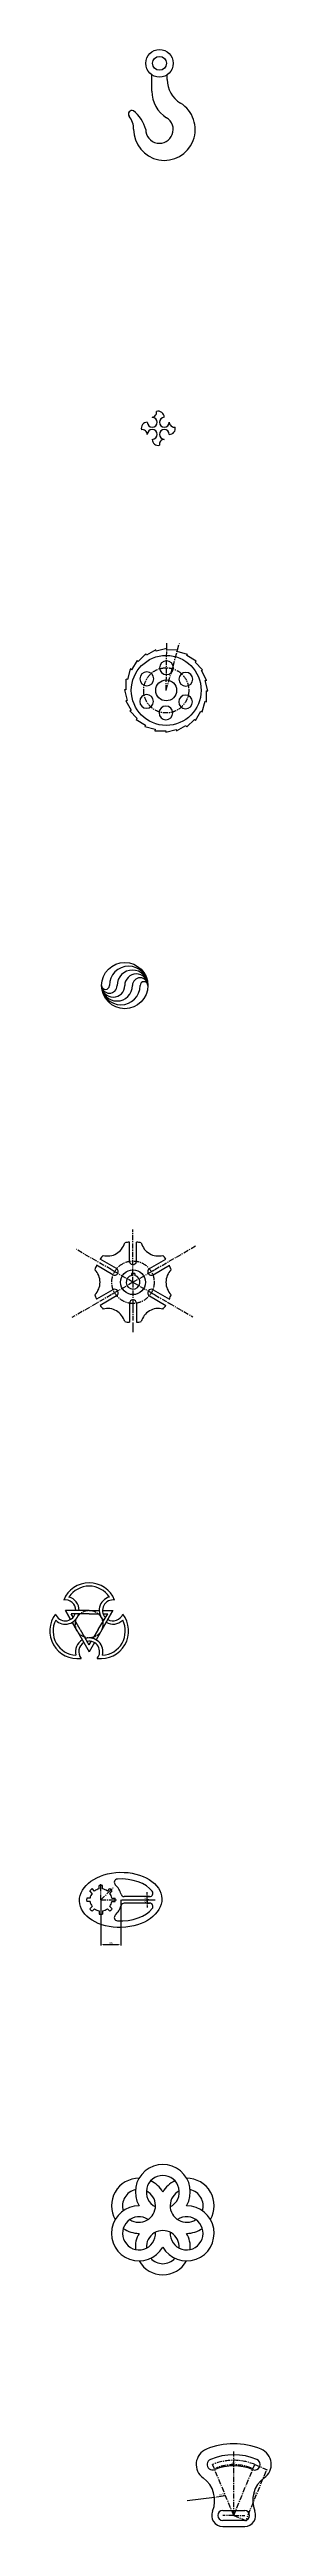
# Model space of a CAD drawing. Header units: millimetres. Extents: x 4 to 407, y 158 to 4651.
import ezdxf

# ---------------------------------------------------------------- set-up
doc = ezdxf.new("R2010")
doc.units = ezdxf.units.MM
doc.header["$LTSCALE"] = 0.3
doc.linetypes.add('CENTER', pattern=[50.8, 31.75, -6.35, 6.35, -6.35])
doc.styles.get("Standard").update_dxf_attribs({"font": 'arial.ttf'})
doc.dimstyles.new('+90', dxfattribs={"dimtxt": 4, "dimasz": 4, "dimexe": 1.25, "dimexo": 0, "dimtad": 1, "dimtxsty": 'Standard', "dimcen": 2.5, "dimclrd": 5, "dimclre": 5, "dimclrt": 5, "dimadec": 0, "dimazin": 0, "dimtfac": 1, "dimtmove": 0, "dimatfit": 3, "dimfxl": 1, "dimarcsym": 0})

# ---------------------------------------------------------------- blocks, each defined once
blk = doc.blocks.new('*D1')
at = {"color": 5, "linetype": 'CENTER', "lineweight": -2, "transparency": 16777216}
for p, q in [((376.9, 270.7), (399.8, 261.2)), ((397.2, 258), (362, 173)), ((338.7, 178.3), (361.6, 168.8))]:
    blk.add_line(p, q, dxfattribs=at)
at = {"color": 5, "linetype": 'CENTER', "transparency": 16777216}
for points in [[(396.5, 258.3), (397.8, 257.7), (398.7, 261.7)], [(361.3, 173.3), (362.6, 172.8), (360.4, 169.3)]]:
    blk.add_solid(points, dxfattribs=at)
at = {"layer": 'Defpoints', "color": 0, "linetype": 'CENTER', "transparency": 16777216}
for p in [(376.9, 270.7), (338.7, 178.3), (360.4, 169.3)]:
    blk.add_point(p, dxfattribs=at)
at = {"color": 5, "linetype": 'CENTER', "transparency": 16777216, "insert": (377.1, 216.5), "char_height": 4, "attachment_point": 5, "rotation": 67.5}
blk.add_mtext('100', dxfattribs=at)
blk = doc.blocks.new('*D2')
at = {"color": 5, "linetype": 'CENTER', "lineweight": -2, "transparency": 16777216}
blk.add_arc((338.7, 178.3), 92, 69.9922, 110.0078, dxfattribs=at)
at = {"color": 5, "linetype": 'CENTER', "transparency": 16777216}
for points in [[(307.4, 264.1), (307, 265.4), (303.5, 263.3)], [(370.4, 265.4), (369.9, 264.1), (373.9, 263.3)]]:
    blk.add_solid(points, dxfattribs=at)
at = {"layer": 'Defpoints', "color": 0, "linetype": 'CENTER', "transparency": 16777216}
for p in [(300.4, 270.7), (376.9, 270.7), (350.7, 269.5), (338.7, 178.3), (338.7, 178.3)]:
    blk.add_point(p, dxfattribs=at)
at = {"color": 5, "linetype": 'CENTER', "transparency": 16777216, "insert": (338.7, 272.9), "char_height": 4, "attachment_point": 5}
blk.add_mtext('45°', dxfattribs=at)
blk = doc.blocks.new('*D4')
at = {"color": 5, "lineweight": -2, "transparency": 16777216}
for p, q in [((254.1, 205.4), (303.8, 211.3)), ((323.7, 213.6), (307.8, 211.7))]:
    blk.add_line(p, q, dxfattribs=at)
at = {"color": 5, "transparency": 16777216}
blk.add_solid([(307.7, 212.4), (307.9, 211.1), (303.8, 211.3)], dxfattribs=at)
at = {"layer": 'Defpoints', "color": 0, "transparency": 16777216}
for p in [(254.1, 205.4), (303.8, 211.3)]:
    blk.add_point(p, dxfattribs=at)
at = {"color": 5, "transparency": 16777216, "insert": (318, 215.6), "char_height": 4, "attachment_point": 5, "rotation": 6.6788}
blk.add_mtext('R50', dxfattribs=at)
blk = doc.blocks.new('*D5')
at = {"color": 5, "lineweight": -2, "transparency": 16777216}
for p, q in [((181.1, 1304.8), (181.1, 1308.8)), ((184.4, 1300.8), (179.8, 1300.8)), ((184.4, 1294.8), (179.8, 1294.8)), ((181.1, 1294.8), (181.1, 1300.8)), ((181.1, 1290.8), (181.1, 1286.8))]:
    blk.add_line(p, q, dxfattribs=at)
at = {"color": 5, "transparency": 16777216}
for points in [[(180.4, 1304.8), (181.7, 1304.8), (181.1, 1300.8)], [(180.4, 1290.8), (181.7, 1290.8), (181.1, 1294.8)]]:
    blk.add_solid(points, dxfattribs=at)
at = {"layer": 'Defpoints', "color": 0, "transparency": 16777216}
for p in [(181.1, 1300.8), (184.4, 1300.8), (184.4, 1294.8)]:
    blk.add_point(p, dxfattribs=at)
at = {"color": 5, "transparency": 16777216, "insert": (178.4, 1297.8), "char_height": 4, "attachment_point": 5, "rotation": 90}
blk.add_mtext('6', dxfattribs=at)
blk = doc.blocks.new('*D6')
at = {"color": 5, "lineweight": -2, "transparency": 16777216}
for p, q in [((182.1, 1294.8), (179.8, 1294.8)), ((182.1, 1288.8), (179.8, 1288.8)), ((181.1, 1298.8), (181.1, 1302.8)), ((181.1, 1294.8), (181.1, 1288.8)), ((181.1, 1284.8), (181.1, 1280.8))]:
    blk.add_line(p, q, dxfattribs=at)
at = {"color": 5, "transparency": 16777216}
for points in [[(180.4, 1298.8), (181.7, 1298.8), (181.1, 1294.8)], [(180.4, 1284.8), (181.7, 1284.8), (181.1, 1288.8)]]:
    blk.add_solid(points, dxfattribs=at)
at = {"layer": 'Defpoints', "color": 0, "transparency": 16777216}
for p in [(181.1, 1288.8), (182.1, 1294.8), (182.1, 1288.8)]:
    blk.add_point(p, dxfattribs=at)
at = {"color": 5, "transparency": 16777216, "insert": (178.4, 1291.8), "char_height": 4, "attachment_point": 5, "rotation": 90}
blk.add_mtext('6', dxfattribs=at)
blk = doc.blocks.new('*D7')
at = {"color": 5, "lineweight": -2, "transparency": 16777216}
for p, q in [((97.1, 1294.8), (97.1, 1212.2)), ((133.1, 1294.8), (133.1, 1212.2)), ((129.1, 1213.4), (101.1, 1213.4))]:
    blk.add_line(p, q, dxfattribs=at)
at = {"color": 5, "transparency": 16777216}
for points in [[(101.1, 1214.1), (101.1, 1212.8), (97.1, 1213.4)], [(129.1, 1214.1), (129.1, 1212.8), (133.1, 1213.4)]]:
    blk.add_solid(points, dxfattribs=at)
at = {"layer": 'Defpoints', "color": 0, "transparency": 16777216}
for p in [(97.1, 1294.8), (133.1, 1294.8), (97.1, 1213.4)]:
    blk.add_point(p, dxfattribs=at)
at = {"color": 5, "transparency": 16777216, "insert": (115.1, 1216.1), "char_height": 4, "attachment_point": 5}
blk.add_mtext('36', dxfattribs=at)
blk = doc.blocks.new('*U18')
blk.add_circle((0, 0), 12.5)
blk = doc.blocks.new('*U19')
at = {"color": 0, "linetype": 'ByBlock', "lineweight": -2, "transparency": 16777216}
for p, rotation in [((179.4, 3507.4), 59.99999999999999), ((250.4, 3507.4), 299.9999999999999), ((179.4, 3466.4), 120), ((250.4, 3466.4), 240), ((214.9, 3445.9), 180)]:
    blk.add_blockref('*U18', p, dxfattribs=dict(at, rotation=rotation))
blk.add_blockref('*U18', (214.9, 3527.9), dxfattribs=at)
blk = doc.blocks.new('*U15')
for p, q in [((9.8, -1.3), (9.8, 1.3)), ((-9.8, -1.3), (9.8, -1.3))]:
    blk.add_line(p, q)
blk = doc.blocks.new('*U17')
at = {"color": 0, "linetype": 'ByBlock', "lineweight": -2, "transparency": 16777216}
for p, rotation in [((169, 3546.7), 30.00000000000001), ((186.1, 3556.5), 14.99999999999997), ((224.7, 3561.6), 345), ((243.7, 3556.5), 329.9999999999999), ((260.8, 3546.7), 314.9999999999999), ((140.2, 3496.7), 74.99999999999999), ((145.3, 3515.7), 60.00000000000001), ((155.1, 3532.8), 45), ((274.7, 3532.8), 299.9999999999999), ((284.5, 3515.7), 285), ((289.6, 3496.7), 270), ((140.2, 3477.1), 90), ((145.3, 3458.1), 105), ((284.5, 3458.1), 240), ((289.6, 3477.1), 255), ((155.1, 3441), 120), ((169, 3427.1), 135), ((186.1, 3417.3), 150), ((205.1, 3412.2), 165.0000000000001), ((243.7, 3417.3), 194.9999999999999), ((260.8, 3427.1), 210), ((274.7, 3441), 225), ((224.7, 3412.2), 180)]:
    blk.add_blockref('*U15', p, dxfattribs=dict(at, rotation=rotation))
blk.add_blockref('*U15', (205.1, 3561.6), dxfattribs=at)

msp = doc.modelspace()

# ---------------------------------------------------------------- linework, layer by layer
for p, q in [((189.679, 4575.054), (189.679, 4605.081)), ((217.679, 4596.408), (217.679, 4605.081)), ((148.97, 2453.531), (148.97, 2487.741)), ((161.947, 2452.983), (161.947, 2487.743)), ((118.878, 2428.652), (89.252, 2445.757)), ((125.378, 2439.91), (95.752, 2457.015)), ((122.128, 2434.281), (116.499, 2437.531)), ((158.72, 2430.781), (152.72, 2430.781)), ((152.72, 2430.781), (152.72, 2427.225)), ((155.47, 2427.531), (155.47, 2430.781)), ((155.47, 2430.781), (158.72, 2430.781)), ((158.72, 2430.781), (158.72, 2427.101)), ((185.562, 2439.91), (215.189, 2457.015)), ((188.812, 2434.281), (194.441, 2437.531)), ((192.062, 2428.652), (221.689, 2445.757)), ((118.878, 2401.41), (89.252, 2384.305)), ((125.378, 2390.152), (95.752, 2373.047)), ((122.128, 2395.781), (116.499, 2392.531)), ((185.562, 2390.152), (215.189, 2373.047)), ((188.812, 2395.781), (194.441, 2392.531)), ((192.062, 2401.41), (221.689, 2384.305)), ((148.97, 2376.531), (148.97, 2342.321)), ((155.47, 2376.531), (155.47, 2370.031)), ((155.47, 2342.031), (155.47, 2324.181)), ((161.97, 2376.531), (161.97, 2342.321)), ((218.69, 2378.531), (224.616, 2375.11)), ((81.011, 1306.626), (76.731, 1310.906)), ((85.254, 1310.868), (80.974, 1315.148)), ((94.114, 1314.539), (94.114, 1320.591)), ((94.114, 1314.539), (94.114, 1320.591)), ((100.114, 1314.539), (100.114, 1320.591)), ((100.114, 1314.539), (100.114, 1320.591)), ((108.975, 1310.868), (113.255, 1315.148)), ((113.218, 1306.626), (117.498, 1310.906)), ((77.341, 1297.765), (71.288, 1297.765)), ((77.341, 1297.765), (71.288, 1297.765)), ((77.341, 1291.765), (71.288, 1291.765)), ((77.341, 1291.765), (71.288, 1291.765)), ((81.011, 1282.904), (76.731, 1278.624)), ((85.254, 1278.661), (80.974, 1274.382)), ((94.114, 1274.991), (94.114, 1268.939)), ((100.114, 1274.991), (100.114, 1268.939)), ((108.975, 1278.661), (113.255, 1274.382)), ((113.218, 1282.904), (117.498, 1278.624)), ((116.888, 1297.765), (122.941, 1297.765)), ((116.888, 1297.765), (122.941, 1297.765)), ((116.888, 1291.765), (122.941, 1291.765)), ((116.888, 1291.765), (122.941, 1291.765)), ((135.114, 1294.765), (196.114, 1294.765)), ((185.761, 1300.765), (139.446, 1300.765)), ((185.761, 1288.765), (139.446, 1288.765)), ((181.06, 1300.765), (185.761, 1300.765)), ((181.06, 1288.765), (185.761, 1288.765)), ((318.673, 187.32), (358.673, 187.32)), ((358.673, 169.32), (318.673, 169.32)), ((318.673, 158.32), (358.673, 158.32))]:
    msp.add_line(p, q)
at = {"linetype": 'CENTER'}
for p, q in [((215.921, 3488.496), (216.947, 3575.611)), ((215.921, 3488.496), (239.814, 3573.639)), ((155.47, 2415.031), (52.932, 2474.232)), ((155.47, 2415.031), (155.47, 2510.756)), ((155.47, 2415.031), (270.945, 2481.701)), ((155.47, 2415.031), (44.15, 2350.761)), ((155.47, 2415.031), (264.331, 2352.18)), ((155.47, 2415.031), (155.47, 2345.624)), ((97.114, 1294.765), (97.114, 1324.56)), ((97.114, 1294.765), (119.489, 1317.14)), ((97.114, 1294.765), (126.318, 1294.765)), ((338.673, 178.32), (300.405, 270.707)), ((338.673, 178.32), (338.673, 294.112)), ((338.673, 178.32), (376.941, 270.707)), ((338.673, 178.32), (318.673, 178.32)), ((338.673, 178.32), (358.673, 178.32))]:
    msp.add_line(p, q, dxfattribs=at)
at = {"linetype": 'ByBlock'}
for p, q in [((32.451, 1819.868), (41.951, 1803.413)), ((75.752, 1819.868), (32.451, 1819.868)), ((41.951, 1803.413), (32.451, 1819.868)), ((75.752, 1813.868), (42.843, 1813.868)), ((46.661, 1807.255), (42.843, 1813.868)), ((54.101, 1782.368), (44.951, 1798.217)), ((44.951, 1798.217), (75.752, 1744.868)), ((59.298, 1785.368), (49.782, 1801.85)), ((75.752, 1819.868), (94.053, 1819.868)), ((75.752, 1813.868), (94.784, 1813.868)), ((119.053, 1819.868), (88.251, 1766.517)), ((92.206, 1785.368), (109.428, 1813.868)), ((97.403, 1782.368), (119.053, 1819.868)), ((100.053, 1819.868), (119.053, 1819.868)), ((101.026, 1813.868), (109.428, 1813.868)), ((59.298, 1785.368), (75.377, 1757.517)), ((79.041, 1763.58), (75.377, 1757.517)), ((85.251, 1761.321), (75.752, 1744.868)), ((92.206, 1785.368), (82.311, 1768.991))]:
    msp.add_line(p, q, dxfattribs=at)
for centre, radius in [((203.679, 4625.793), 25), ((203.679, 4625.793), 12.5), ((215.921, 3488.496), 63.5), ((215.921, 3488.496), 19), ((140.462, 2953.124), 42)]:
    msp.add_circle(centre, radius)
at = {"linetype": 'CENTER'}
for centre, radius in [((215.921, 3488.496), 41), ((155.47, 2415.031), 38.5), ((75.752, 1794.868), 25)]:
    msp.add_circle(centre, radius, dxfattribs=at)
at = {"linetype": 'ByBlock'}
msp.add_circle((155.47, 2415.031), 22.5, dxfattribs=at)
for centre, radius, start, end in [((267.679, 4596.408), 50, 180, 238.743655), ((119.361, 4491.009), 61.133, 13.995352, 52.906067), ((212.679, 4505.793), 56, 179.685249, 58.743655), ((245.679, 4575.054), 56, 180, 238.767071), ((118.68, 4506.31), 38, 359.685249, 38.14177), ((203.679, 4505.793), 25, 180, 58.767071), ((181.471, 3963.758), 11, 90, 193.434465), ((172.48, 3952.366), 9, 2.497575, 100.93689), ((190.471, 3974.758), 9, 180, 90), ((190.471, 3952.758), 9, 270, 180), ((189.276, 3992.678), 9, 277.631814, 10.000647), ((201.471, 3983.758), 11, 0, 107.632461), ((212.471, 3974.758), 9, 90, 0), ((212.471, 3952.758), 9, 0, 270), ((230.47, 3974.893), 9, 180.856759, 281.252762), ((221.471, 3963.758), 11, 270, 12.109521), ((201.471, 3943.758), 11, 180, 281.870425), ((212.559, 3934.758), 9, 90.559504, 191.31092), ((147.462, 2953.124), 35, 0, 180), ((154.462, 2953.124), 28, 360, 180), ((161.462, 2953.124), 21, 0, 180), ((168.462, 2953.124), 14, 360, 180), ((133.462, 2953.124), 35, 180, 0), ((126.462, 2953.124), 28, 180, 0), ((119.462, 2953.124), 21, 180, 0), ((112.462, 2953.124), 14, 180, 0), ((105.462, 2953.124), 7, 180, 0), ((175.462, 2953.124), 7, 0, 180), ((109.47, 2494.706), 32, 254.938866, 345.061134), ((155.47, 2415.031), 73, 95.108444, 101.92298), ((155.47, 2415.031), 73, 78.07702, 84.909838), ((201.47, 2494.706), 32, 194.938866, 285.061134), ((155.47, 2415.031), 73, 155.108444, 161.92298), ((63.47, 2415.031), 32, 314.938866, 45.061134), ((155.47, 2415.031), 73, 138.07702, 144.891556), ((122.128, 2434.281), 6.5, 240, 60), ((155.47, 2453.531), 6.5, 180, 4.84242), ((188.812, 2434.281), 6.5, 120, 300), ((155.47, 2415.031), 73, 35.108444, 41.92298), ((247.47, 2415.031), 32, 134.938866, 225.061134), ((155.47, 2415.031), 73, 18.07702, 24.891556), ((155.47, 2415.031), 73, 198.07702, 204.891556), ((122.128, 2395.781), 6.5, 300, 120), ((155.47, 2376.531), 6.5, 0, 180), ((188.812, 2395.781), 6.5, 60, 240), ((155.47, 2415.031), 73, 335.108444, 341.92298), ((155.47, 2415.031), 73, 215.108444, 221.92298), ((109.47, 2335.357), 32, 14.938866, 105.061134), ((155.47, 2415.031), 73, 258.07702, 264.891556), ((155.47, 2415.031), 73, 275.108444, 281.92298), ((201.47, 2335.357), 32, 74.938866, 165.061134), ((155.47, 2415.031), 73, 318.07702, 324.891556), ((97.114, 1294.765), 26, 128.37419, 141.62581), ((97.114, 1294.765), 20, 143.626927, 171.373073), ((97.114, 1294.765), 20, 98.626927, 126.373073), ((97.114, 1294.765), 26, 83.37419, 96.62581), ((97.114, 1294.765), 20, 53.626927, 81.373073), ((97.114, 1294.765), 20, 8.626927, 36.373073), ((97.114, 1294.765), 26, 38.37419, 51.62581), ((127.484, 1326.603), 6, 93.288747, 226.352898), ((97.114, 1294.765), 38, 15.82662, 46.352898), ((139.446, 1306.765), 6, 195.82662, 270), ((185.761, 1306.765), 6, 270, 36.709374), ((97.114, 1294.765), 26, 173.37419, 186.62581), ((97.114, 1294.765), 26, 218.37419, 231.62581), ((97.114, 1294.765), 20, 188.626927, 216.373073), ((97.114, 1294.765), 20, 233.626927, 261.373073), ((97.114, 1294.765), 26, 263.37419, 276.62581), ((97.114, 1294.765), 20, 278.626927, 306.373073), ((97.114, 1294.765), 20, 323.626927, 351.373073), ((97.114, 1294.765), 26, 308.37419, 321.62581), ((127.484, 1262.926), 6, 133.647102, 266.711253), ((97.114, 1294.765), 26, 353.37419, 6.62581), ((97.114, 1294.765), 38, 313.647102, 344.17338), ((139.446, 1282.765), 6, 90, 164.17338), ((185.761, 1282.765), 6, 323.290626, 90), ((209.747, 764.931), 50, 330, 210), ((166.446, 739.931), 50, 90, 210), ((166.446, 739.931), 30, 102.542397, 197.457603), ((166.446, 739.931), 30, 236.44269, 63.55731), ((209.747, 764.931), 30, 296.44269, 243.55731), ((166.446, 739.931), 50, 30, 64.915206), ((253.048, 739.931), 50, 115.084794, 150), ((253.048, 739.931), 30, 116.44269, 303.55731), ((253.048, 739.931), 50, 330, 90), ((253.048, 739.931), 30, 342.542397, 77.457603), ((166.446, 689.931), 50, 90, 330), ((166.446, 689.931), 30, 56.44269, 3.55731), ((253.048, 689.931), 50, 210, 90), ((253.048, 689.931), 30, 176.44269, 123.55731), ((166.446, 739.931), 50, 235.084794, 270), ((209.747, 664.931), 50, 150, 184.915206), ((209.747, 664.931), 30, 356.44269, 183.55731), ((253.048, 739.931), 50, 270, 304.915206), ((209.747, 664.931), 50, 355.084794, 30), ((209.747, 664.931), 50, 210, 330), ((209.747, 664.931), 30, 222.542397, 317.457603), ((300.405, 270.707), 30, 112.5, 234.66874), ((338.673, 178.32), 129.999, 67.5, 112.5), ((300.405, 270.707), 10, 112.5, 292.5), ((338.673, 178.32), 109.999, 67.5, 112.5), ((376.941, 270.707), 10, 247.5, 67.5), ((376.941, 270.707), 30, 305.33126, 67.5), ((254.141, 205.442), 50, 337.20401, 54.66874), ((338.673, 178.32), 89.999, 67.5, 112.5), ((423.205, 205.442), 50, 125.33126, 202.79599), ((318.673, 178.32), 20, 157.20401, 270), ((318.673, 178.32), 9, 90, 270), ((358.673, 178.32), 9, 270, 90), ((358.673, 178.32), 20, 270, 22.79599)]:
    msp.add_arc(centre, radius, start, end)
for centre, radius, start, end in [((153.679, 4533.793), 6.5, 66.877059, 218.14177), ((155.47, 2415.031), 12.5, 102.709033, 74.929938), ((75.752, 1819.868), 50, 22.029082, 157.970918), ((75.752, 1819.858), 44, 33.281823, 146.718177), ((32.451, 1819.868), 25, 0, 74.887012), ((119.053, 1819.868), 25, 105.112988, 227.00373), ((54.101, 1782.368), 50, 142.029082, 277.96738), ((54.101, 1782.368), 44, 153.268595, 266.726892), ((32.451, 1819.868), 19, 200.767413, 341.59152), ((32.451, 1819.868), 25, 225.099759, 346.11346), ((32.451, 1819.868), 19, 0, 99.232587), ((97.403, 1782.368), 50, 262.025544, 37.970918), ((97.403, 1782.368), 44, 273.264083, 26.731405), ((119.053, 1819.868), 19, 80.767413, 223.176487), ((119.053, 1819.868), 25, 240, 314.900241), ((119.053, 1819.868), 19, 240, 339.232587), ((75.749, 1744.868), 25, 119.993238, 194.899773), ((75.749, 1744.868), 19, 119.991102, 219.234255), ((75.749, 1744.868), 25, 345.09929, 106.106494), ((75.749, 1744.868), 19, 320.769079, 101.582142)]:
    msp.add_arc(centre, radius, start, end, dxfattribs=at)
at = {"linetype": 'CENTER'}
msp.add_arc((338.673, 178.32), 99.999, 67.5, 112.5, dxfattribs=at)
msp.add_ellipse((133.075, 1294.765), major_axis=(-74.968, -2.181), ratio=0.66666667)
for start_param, end_param in [(3.56423536, 4.80736924), (1.47581607, 2.71894995)]:
    msp.add_ellipse((133.114, 1294.765), major_axis=(-63, 0), ratio=0.6031746, start_param=start_param, end_param=end_param)

# ---------------------------------------------------------------- block references
at = {"linetype": 'CENTER', "xscale": -1, "rotation": 359.3252688807719}
msp.add_blockref('*U17', (389.733, -0.689), dxfattribs=at)
at = {"xscale": -1, "rotation": 359.3252688807719}
msp.add_blockref('*U19', (389.733, -0.689), dxfattribs=at)

# ---------------------------------------------------------------- dimensions: what is measured, and where the dimension line sits
for base, p1, p2, picture, middle in [((181.06, 1300.765), (184.387, 1294.765), (184.387, 1300.765), '*D5', (178.393, 1297.765)), ((181.06, 1288.765), (182.099, 1294.765), (182.099, 1288.765), '*D6', (178.393, 1291.765))]:
    dim = msp.add_linear_dim(base=base, p1=p1, p2=p2, angle=90, dimstyle='+90')
    dim.commit()
    dim.dimension.update_dxf_attribs({"geometry": picture, "text_midpoint": middle})
dim = msp.add_linear_dim(base=(97.114, 1213.423), p1=(133.114, 1294.765), p2=(97.114, 1294.765), dimstyle='+90')
dim.commit()
dim.dimension.update_dxf_attribs({"geometry": '*D7', "text_midpoint": (115.114, 1216.092)})
at = {"linetype": 'CENTER'}
dim = msp.add_angular_dim_2l(base=(350.677, 269.5), line1=((338.673, 178.32), (376.941, 270.707)), line2=((338.673, 178.32), (300.405, 270.707)), dimstyle='+90', dxfattribs=at)
dim.commit()
dim.dimension.update_dxf_attribs({"geometry": '*D2', "text_midpoint": (338.673, 272.946)})
dim = msp.add_aligned_dim(p1=(376.941, 270.707), p2=(338.673, 178.32), distance=23.54, dimstyle='+90', dxfattribs=at)
dim.commit()
dim.dimension.update_dxf_attribs({"geometry": '*D1', "text_midpoint": (377.091, 216.526)})
dim = msp.add_radius_dim(center=(254.141, 205.442), mpoint=(303.801, 211.257), dimstyle='+90')
dim.commit()
dim.dimension.update_dxf_attribs({"geometry": '*D4', "text_midpoint": (318.35, 212.96), "dimtype": 164})

doc.saveas('drawing.dxf')
